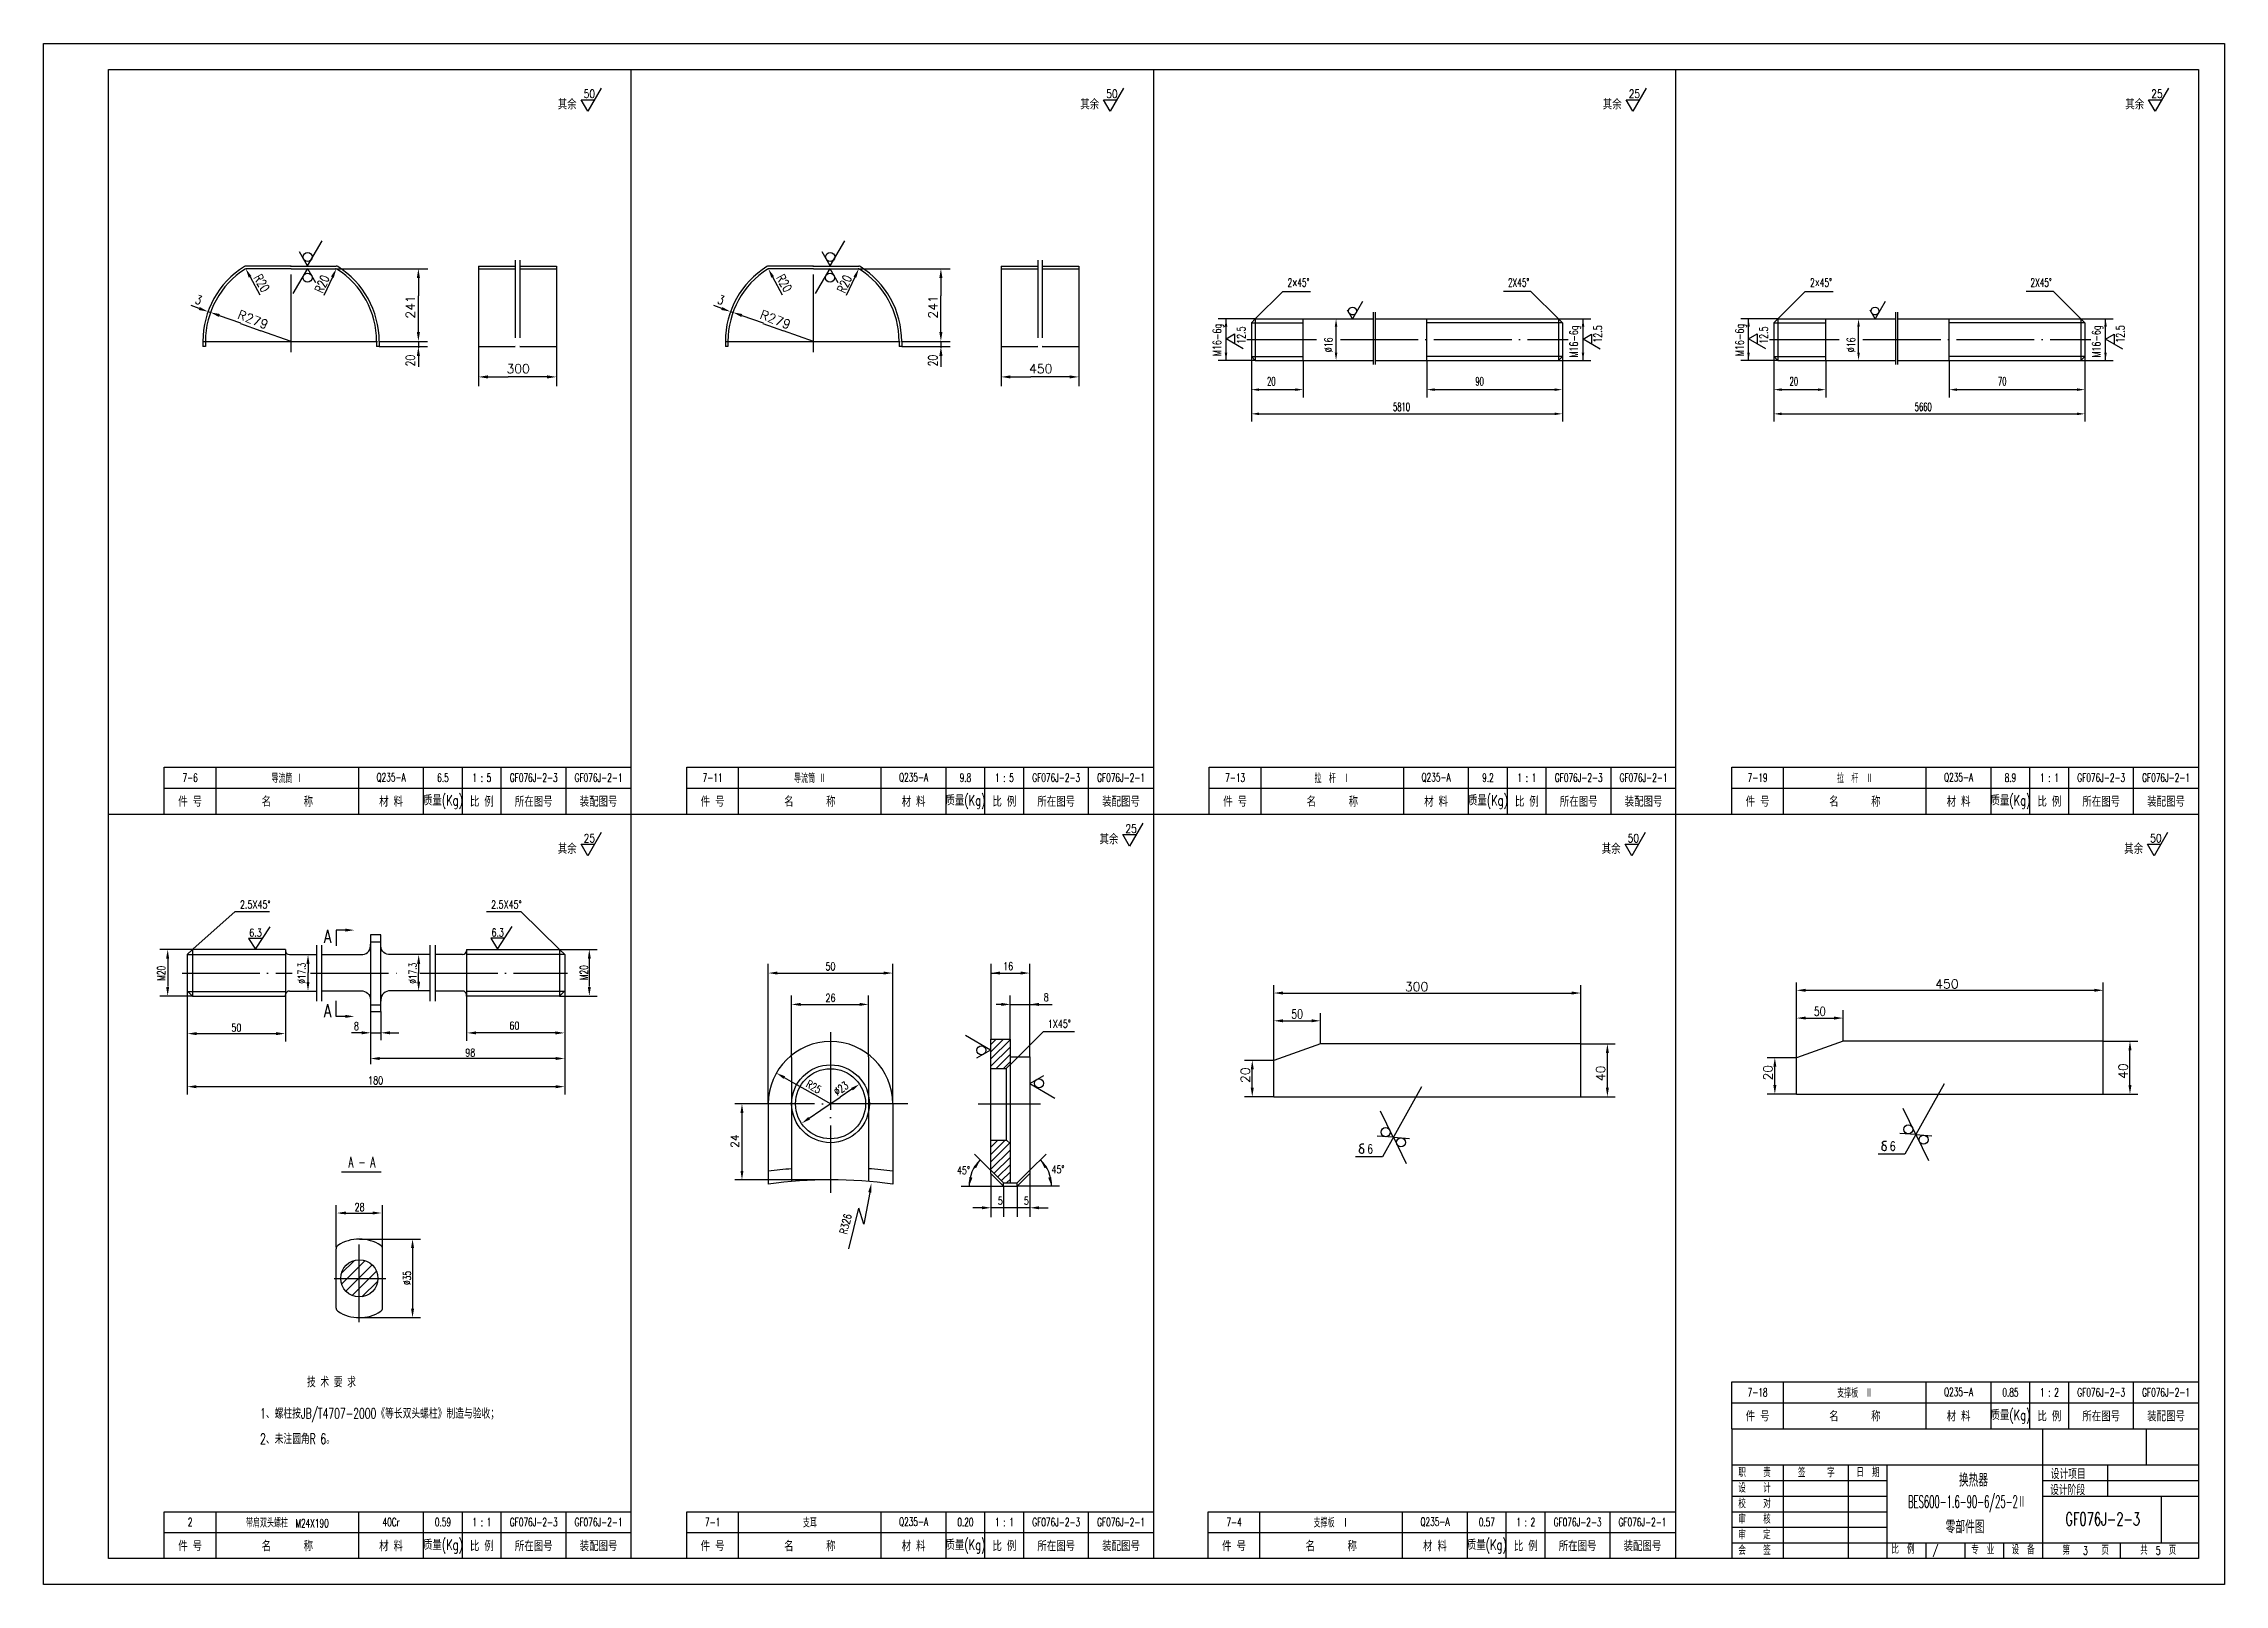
# Model space of a CAD drawing. Extents: x -1018 to 1609, y -45 to 1303.
# Drawn here: x 768 to 1609, y -36 to 558 of the extents above; entities that cross this region are included whole.
import ezdxf
from ezdxf.enums import TextEntityAlignment as Align

# ---------------------------------------------------------------- set-up
doc = ezdxf.new("R2010")
doc.units = 0
doc.header["$MEASUREMENT"] = 0
doc.linetypes.add('DASHDOT-M', pattern=[36, 30, -3, 0, -3])
doc.linetypes.add('DIVIDE-M', pattern=[39, 30, -3, 0, -3, 0, -3])
doc.layers.get('0').update_dxf_attribs({"linetype": 'CONTINUOUS'})
for name, color, linetype in [('CDR_DWG1', 4, 'CONTINUOUS'), ('CDR_DWG2', 2, 'CONTINUOUS'), ('CDR_DWG3', 1, 'DASHDOT-M'), ('CDR_DWG4', 3, 'DIVIDE-M')]:
    doc.layers.add(name, color=color, linetype=linetype)
doc.styles.add('HZ', font='romans', dxfattribs={"width": 0.7, "bigfont": 'hz'})

msp = doc.modelspace()

# ---------------------------------------------------------------- texts
at = {"style": 'HZ'}
for s, height, width, p in [('50', 3.2, 0.8, (976.23, 536.73)), ('50', 3.2, 0.8, (1177.73, 536.73)), ('25', 3.2, 0.8, (1379.23, 536.73)), ('25', 3.2, 0.8, (1580.73, 536.73)), ('其余', 4, 0.7, (966.22, 532.28)), ('其余', 4, 0.7, (1167.72, 532.28)), ('其余', 4, 0.7, (1369.22, 532.28)), ('其余', 4, 0.7, (1570.72, 532.28)), ('2×45%%d', 3.2, 0.65, (1247.68, 463.96)), ('2X45%%d', 3.2, 0.65, (1332.66, 463.96)), ('2×45%%d', 3.2, 0.65, (1449.18, 463.96)), ('2X45%%d', 3.2, 0.65, (1534.16, 463.96)), ('20', 3.2, 0.6, (1239.76, 425.87)), ('90', 3.2, 0.6, (1320.09, 425.87)), ('20', 3.2, 0.6, (1441.26, 425.87)), ('70', 3.2, 0.6, (1521.59, 425.87)), ('5810', 3.2, 0.6, (1288.32, 416.02)), ('5660', 3.2, 0.6, (1489.5, 416.02)), ('25', 3.2, 0.8, (976.23, 249.73)), ('其余', 4, 0.7, (1175.13, 248.98)), ('25', 3.2, 0.8, (1185.14, 253.43)), ('50', 3.2, 0.8, (1378.82, 249.73)), ('50', 3.2, 0.8, (1580.32, 249.73)), ('其余', 4, 0.7, (966.22, 245.28)), ('其余', 4, 0.7, (1368.8, 245.28)), ('其余', 4, 0.7, (1570.3, 245.28)), ('2.5X45%%D', 3, 0.75, (843.67, 224.27)), ('2.5X45%%D', 3, 0.75, (940.51, 224.27)), ('6', 3.5, 0.75, (1278.38, 129.81)), ('6', 3.5, 0.75, (1479.91, 130.87)), ('        技 术 要 求', 4, 0.65, (854, 39.67)), ('1、螺柱按JB/T4707-2000《等长双头螺柱》制造与验收；', 4, 0.65, (851.42, 27.59)), ('2、未注圆角R 6。', 4, 0.65, (851.42, 17.78)), ('职    责', 3.2, 0.7, (1421.49, 5.08)), ('签     字', 3.2, 0.7, (1444.5, 5.03)), ('日  期', 3.2, 0.7, (1467.05, 5.12)), ('设计项目', 4, 0.65, (1541.95, 4.26)), ('设    计', 3.2, 0.7, (1421.49, -0.92)), ('设计阶段', 4, 0.65, (1541.75, -1.89)), ('校    对', 3.2, 0.7, (1421.49, -6.92)), ('审    核', 3.2, 0.7, (1421.49, -12.92)), ('审    定', 3.2, 0.7, (1421.49, -18.92)), ('GF076J-2-3', 5, 0.65, (1547.6, -13.62)), ('会    签', 3.2, 0.7, (1421.49, -24.92)), ('比  例', 3.2, 0.7, (1480.52, -24.49)), ('/', 3.2, 0.7, (1496.48, -24.68)), ('专  业', 3.2, 0.7, (1511.3, -24.7)), ('设  备', 3.2, 0.7, (1526.87, -24.71)), ('第   3   页', 3.2, 0.7, (1546.47, -24.9)), ('共  5  页', 3.2, 0.7, (1576.47, -24.9))]:
    msp.add_text(s, height=height, dxfattribs=dict(at, width=width)).set_placement(p)
for s, height, rotation, width, p in [('R20', 3.5, 299.5559, 0.75, (848.83, 467.47)), ('R20', 3.5, 66.11938, 0.75, (875.5, 461.18)), ('R20', 3.5, 299.5559, 0.75, (1050.33, 467.47)), ('R20', 3.5, 66.11938, 0.75, (1077, 461.18)), ('3', 3.5, 340.17779, 0.75, (826.04, 457.64)), ('3', 3.5, 340.17779, 0.75, (1027.54, 457.64)), ('M16-6g', 3.2, 90, 0.7, (1222.08, 437.23)), ('12.5', 3.2, 90, 0.7, (1231.38, 441.91)), ('M16-6g', 3.2, 90, 0.7, (1359.65, 436.63)), ('12.5', 3.2, 90, 0.7, (1368.89, 442.36)), ('M16-6g', 3.2, 90, 0.7, (1423.58, 437.23)), ('12.5', 3.2, 90, 0.7, (1432.88, 441.91)), ('M16-6g', 3.2, 90, 0.7, (1561.15, 436.63)), ('12.5', 3.2, 90, 0.7, (1570.39, 442.36)), ('20', 3.5, 90, 0.75, (911.1, 433.23)), ('20', 3.5, 90, 0.75, (1112.6, 433.23)), ('%%C16', 3.2, 90, 0.7, (1265.05, 438.67)), ('%%C16', 3.2, 90, 0.7, (1466.55, 438.67))]:
    msp.add_text(s, height=height, rotation=rotation, dxfattribs=dict(at, width=width)).set_placement(p)
for s, height, rotation, p in [('R279', 3.5, 339, (848.05, 449.66)), ('241', 3.5, 90, (911.15, 456.16)), ('R279', 3.5, 339, (1049.55, 449.66)), ('241', 3.5, 90, (1112.65, 456.16)), (' 20', 3.5, 90, (1233.11, 158.77)), ('40 ', 3.5, 90, (1370.11, 161.87)), (' 20', 3.5, 90, (1434.64, 159.73)), ('40 ', 3.5, 90, (1571.64, 162.73)), ('24', 3, 90, (1035.99, 134.6))]:
    msp.add_text(s, height=height, rotation=rotation, dxfattribs=at).set_placement(p, align=Align.CENTER)
for s, p in [('300', (950.95, 430.57)), ('450', (1152.45, 430.57)), ('300 ', (1298.61, 192.37)), ('450 ', (1503.14, 193.43))]:
    msp.add_text(s, height=3.5, dxfattribs=at).set_placement(p, align=Align.CENTER)
for s, height, width, p in [('7-6', 3.2, 0.65, (824.44, 274.67)), ('导流筒 Ⅰ', 3.2, 0.65, (861.94, 274.67)), ('Q235-A', 3.2, 0.65, (901.94, 274.67)), ('6.5', 3.2, 0.65, (921.94, 274.67)), ('1 : 5', 3.2, 0.65, (936.94, 274.67)), ('GF076J-2-3', 3.2, 0.65, (956.94, 274.67)), ('GF076J-2-1', 3.2, 0.65, (981.94, 274.67)), ('7-11', 3.2, 0.65, (1025.94, 274.67)), ('导流筒 Ⅱ', 3.2, 0.65, (1063.44, 274.67)), ('Q235-A', 3.2, 0.65, (1103.44, 274.67)), ('9.8', 3.2, 0.65, (1123.44, 274.67)), ('1 : 5', 3.2, 0.65, (1138.44, 274.67)), ('GF076J-2-3', 3.2, 0.65, (1158.44, 274.67)), ('GF076J-2-1', 3.2, 0.65, (1183.44, 274.67)), ('7-13', 3.2, 0.65, (1227.44, 274.67)), ('拉  杆  Ⅰ', 3.2, 0.65, (1264.94, 274.67)), ('Q235-A', 3.2, 0.65, (1304.94, 274.67)), ('9.2', 3.2, 0.65, (1324.94, 274.67)), ('1 : 1', 3.2, 0.65, (1339.94, 274.67)), ('GF076J-2-3', 3.2, 0.65, (1359.94, 274.67)), ('GF076J-2-1', 3.2, 0.65, (1384.94, 274.67)), ('7-19', 3.2, 0.65, (1428.94, 274.67)), ('拉  杆  Ⅱ', 3.2, 0.65, (1466.44, 274.67)), ('Q235-A', 3.2, 0.65, (1506.44, 274.67)), ('8.9', 3.2, 0.65, (1526.44, 274.67)), ('1 : 1', 3.2, 0.65, (1541.44, 274.67)), ('GF076J-2-3', 3.2, 0.65, (1561.44, 274.67)), ('GF076J-2-1', 3.2, 0.65, (1586.44, 274.67)), ('件 号', 4, 0.7, (824.44, 265.67)), ('名      称', 4, 0.7, (861.94, 265.67)), ('材 料', 4, 0.7, (901.94, 265.67)), ('质量(Kg)', 4, 0.7, (921.94, 265.67)), ('比 例', 4, 0.7, (936.94, 265.67)), ('所在图号', 4, 0.7, (956.94, 265.67)), ('装配图号', 4, 0.7, (981.94, 265.67)), ('件 号', 4, 0.7, (1025.94, 265.67)), ('名      称', 4, 0.7, (1063.44, 265.67)), ('材 料', 4, 0.7, (1103.44, 265.67)), ('质量(Kg)', 4, 0.7, (1123.44, 265.67)), ('比 例', 4, 0.7, (1138.44, 265.67)), ('所在图号', 4, 0.7, (1158.44, 265.67)), ('装配图号', 4, 0.7, (1183.44, 265.67)), ('件 号', 4, 0.7, (1227.44, 265.67)), ('名      称', 4, 0.7, (1264.94, 265.67)), ('材 料', 4, 0.7, (1304.94, 265.67)), ('质量(Kg)', 4, 0.7, (1324.94, 265.67)), ('比 例', 4, 0.7, (1339.94, 265.67)), ('所在图号', 4, 0.7, (1359.94, 265.67)), ('装配图号', 4, 0.7, (1384.94, 265.67)), ('件 号', 4, 0.7, (1428.94, 265.67)), ('名      称', 4, 0.7, (1466.44, 265.67)), ('材 料', 4, 0.7, (1506.44, 265.67)), ('质量(Kg)', 4, 0.7, (1526.44, 265.67)), ('比 例', 4, 0.7, (1541.44, 265.67)), ('所在图号', 4, 0.7, (1561.44, 265.67)), ('装配图号', 4, 0.7, (1586.44, 265.67)), ('7-18', 3.2, 0.65, (1428.94, 37.7)), ('支撑板  Ⅱ', 3.2, 0.65, (1466.44, 37.7)), ('Q235-A', 3.2, 0.65, (1506.44, 37.7)), ('0.85', 3.2, 0.65, (1526.44, 37.7)), ('1 : 2', 3.2, 0.65, (1541.44, 37.7)), ('GF076J-2-3', 3.2, 0.65, (1561.44, 37.7)), ('GF076J-2-1', 3.2, 0.65, (1586.44, 37.7)), ('件 号', 4, 0.7, (1428.94, 28.7)), ('名      称', 4, 0.7, (1466.44, 28.7)), ('材 料', 4, 0.7, (1506.44, 28.7)), ('质量(Kg)', 4, 0.7, (1526.44, 28.7)), ('比 例', 4, 0.7, (1541.44, 28.7)), ('所在图号', 4, 0.7, (1561.44, 28.7)), ('装配图号', 4, 0.7, (1586.44, 28.7)), ('换热器', 5, 0.65, (1512.17, 4.13)), ('BES600-1.6-90-6/25-2Ⅱ', 4.75, 0.5, (1509.66, -4.81)), ('2', 3.2, 0.65, (824.44, -12.33)), ('带肩双头螺柱  M24X190', 3.2, 0.65, (861.94, -12.33)), ('40Cr', 3.2, 0.65, (901.94, -12.33)), ('0.59', 3.2, 0.65, (921.94, -12.33)), ('1 : 1', 3.2, 0.65, (936.94, -12.33)), ('GF076J-2-3', 3.2, 0.65, (956.94, -12.33)), ('GF076J-2-1', 3.2, 0.65, (981.94, -12.33)), ('7-1', 3.2, 0.65, (1025.94, -12.33)), ('支耳', 3.2, 0.65, (1063.44, -12.33)), ('Q235-A', 3.2, 0.65, (1103.44, -12.33)), ('0.20', 3.2, 0.65, (1123.44, -12.33)), ('1 : 1', 3.2, 0.65, (1138.44, -12.33)), ('GF076J-2-3', 3.2, 0.65, (1158.44, -12.33)), ('GF076J-2-1', 3.2, 0.65, (1183.44, -12.33)), ('7-4', 3.2, 0.65, (1227.02, -12.33)), ('支撑板  Ⅰ', 3.2, 0.65, (1264.52, -12.33)), ('Q235-A', 3.2, 0.65, (1304.52, -12.33)), ('0.57', 3.2, 0.65, (1324.52, -12.33)), ('1 : 2', 3.2, 0.65, (1339.52, -12.33)), ('GF076J-2-3', 3.2, 0.65, (1359.52, -12.33)), ('GF076J-2-1', 3.2, 0.65, (1384.52, -12.33)), ('零部件图', 5, 0.65, (1508.94, -13.92)), ('件 号', 4, 0.7, (824.44, -21.33)), ('名      称', 4, 0.7, (861.94, -21.33)), ('材 料', 4, 0.7, (901.94, -21.33)), ('质量(Kg)', 4, 0.7, (921.94, -21.33)), ('比 例', 4, 0.7, (936.94, -21.33)), ('所在图号', 4, 0.7, (956.94, -21.33)), ('装配图号', 4, 0.7, (981.94, -21.33)), ('件 号', 4, 0.7, (1025.94, -21.33)), ('名      称', 4, 0.7, (1063.44, -21.33)), ('材 料', 4, 0.7, (1103.44, -21.33)), ('质量(Kg)', 4, 0.7, (1123.44, -21.33)), ('比 例', 4, 0.7, (1138.44, -21.33)), ('所在图号', 4, 0.7, (1158.44, -21.33)), ('装配图号', 4, 0.7, (1183.44, -21.33)), ('件 号', 4, 0.7, (1227.02, -21.33)), ('名      称', 4, 0.7, (1264.52, -21.33)), ('材 料', 4, 0.7, (1304.52, -21.33)), ('质量(Kg)', 4, 0.7, (1324.52, -21.33)), ('比 例', 4, 0.7, (1339.52, -21.33)), ('所在图号', 4, 0.7, (1359.52, -21.33)), ('装配图号', 4, 0.7, (1384.52, -21.33))]:
    msp.add_text(s, height=height, dxfattribs=dict(at, width=width)).set_placement(p, align=Align.MIDDLE)
at = {"style": 'HZ', "width": 0.75}
for s, height, p in [('6.3', 3, (849.68, 213.41)), ('6.3', 3, (943.06, 213.47)), ('50', 3, (1071.39, 200.4)), ('16', 3, (1139.89, 200.5)), ('26', 3, (1071.39, 188.3)), ('8', 3, (1154.59, 188.5)), ('50', 3.5, (1251.35, 181.78)), ('50', 3.5, (1452.88, 182.83)), ('50', 3, (842.29, 176.78)), ('8', 3, (888.59, 177.38)), ('60', 3, (949.49, 177.58)), ('1X45%%D', 3, (1159.64, 178.29)), ('98', 3, (932.49, 167.2)), ('180', 3, (895.99, 156.45)), ('45%%d', 3, (1122.66, 121.8)), ('45%%d', 3, (1159.12, 122.16)), ('28', 3, (889.79, 107.61)), ('5', 3, (1136.89, 110.1)), ('5', 3, (1146.98, 110.1))]:
    msp.add_text(s, height=height, dxfattribs=at).set_placement(p, align=Align.CENTER)
at = {"style": 'HZ'}
for s, rotation, width, p in [('M20', 90, 0.7, (814.79, 199.28)), ('%%C17.3', 90, 0.7, (868.99, 199.28)), ('%%C17.3', 90, 0.7, (911.79, 199.28)), ('M20', 90, 0.7, (977.79, 199.48)), ('R25', 330.05555, 0.75, (1064.17, 154.19)), ('%%C23', 33.88739, 0.75, (1076.3, 153.61)), ('R326', 76.08547, 0.75, (1078.65, 102.27)), ('%%C35', 90, 0.7, (909.56, 81.78))]:
    msp.add_text(s, height=3, rotation=rotation, dxfattribs=dict(at, width=width)).set_placement(p, align=Align.CENTER)
at = {"layer": 'CDR_DWG2', "style": 'HZ'}
for s, height, width, p in [('A', 5, 0.75, (877.42, 211.03)), ('A', 5, 0.75, (877.42, 182.4)), ('A - A', 4, 0.65, (890.71, 124.44))]:
    msp.add_text(s, height=height, dxfattribs=dict(at, width=width)).set_placement(p, align=Align.CENTER)

# ---------------------------------------------------------------- blocks, each defined once
blk = doc.blocks.new('*X76')
at = {"color": 0}
for p, q in [((240.7, 219.49), (245.74, 224.53)), ((240.81, 215.35), (249.88, 224.42)), ((242.39, 212.69), (252.54, 222.84)), ((244.9, 210.95), (254.27, 220.33)), ((248.67, 210.49), (254.74, 216.56))]:
    blk.add_line(p, q, dxfattribs=at)
blk = doc.blocks.new('*X77')
at = {"color": 0}
for p, q in [((152.09, 157.75), (157.61, 163.26)), ((152.09, 160.58), (154.78, 163.26)), ((152.09, 154.92), (159.28, 162.11)), ((152.09, 152.09), (159.56, 159.56)), ((153.24, 150.41), (159.56, 156.73)), ((154.65, 148.99), (159.56, 153.9)), ((156.07, 147.58), (159.56, 151.07)), ((158.05, 146.74), (159.56, 148.25))]:
    blk.add_line(p, q, dxfattribs=at)
blk = doc.blocks.new('*X78')
at = {"color": 0}
for p, q in [((152.09, 197.34), (156.93, 202.19)), ((152.09, 200.17), (154.1, 202.19)), ((152.09, 194.52), (159.51, 201.94)), ((152.09, 191.69), (159.51, 199.11)), ((154.11, 190.88), (159.51, 196.28)), ((156.94, 190.88), (159.51, 193.46))]:
    blk.add_line(p, q, dxfattribs=at)

# ---------------------------------------------------------------- linework, layer by layer
for p, q in [((767.94, -36.33), (767.94, 557.67)), ((767.94, 557.67), (1608.94, 557.67)), ((1608.94, 557.67), (1608.94, -36.33)), ((994.44, 547.67), (994.44, -26.33)), ((1195.94, 547.67), (1195.94, -26.33)), ((1397.44, -26.33), (1397.44, 547.67)), ((869.75, 471.96), (875.37, 481.6)), ((1071.25, 471.96), (1076.87, 481.6)), ((869.75, 471.96), (866.68, 477.35)), ((1071.25, 471.96), (1068.18, 477.35)), ((847.59, 467.71), (851.27, 460.84)), ((869.67, 470.93), (864.04, 461.28)), ((869.67, 470.93), (872.74, 465.54)), ((879.3, 467.62), (875.99, 460.52)), ((880.64, 470.89), (916.07, 470.89)), ((912.47, 467.29), (912.47, 460.49)), ((1049.09, 467.71), (1052.77, 460.84)), ((1071.17, 470.93), (1065.54, 461.28)), ((1071.17, 470.93), (1074.24, 465.54)), ((1080.8, 467.62), (1077.49, 460.52)), ((1082.14, 470.89), (1117.57, 470.89)), ((1113.97, 467.29), (1113.97, 460.49)), ((827.95, 455.56), (824.84, 456.67)), ((831.34, 454.35), (832.29, 454.07)), ((912.47, 453.29), (912.47, 460.49)), ((1029.45, 455.56), (1026.34, 456.67)), ((1032.84, 454.35), (1033.79, 454.07)), ((1113.97, 453.29), (1113.97, 460.49)), ((1235.2, 451.56), (1245.8, 462.17)), ((1245.8, 462.17), (1256.53, 462.17)), ((1341.52, 462.17), (1330.94, 462.17)), ((1352.13, 451.56), (1341.52, 462.17)), ((1436.7, 451.56), (1447.3, 462.17)), ((1447.3, 462.17), (1458.03, 462.17)), ((1543.02, 462.17), (1532.44, 462.17)), ((1553.63, 451.56), (1543.02, 462.17)), ((835.69, 452.87), (843.9, 449.99)), ((843.82, 449.72), (851.74, 446.95)), ((863.35, 442.89), (851.74, 446.95)), ((912.47, 446.49), (912.47, 453.29)), ((1037.19, 452.87), (1045.4, 449.99)), ((1045.32, 449.72), (1053.24, 446.95)), ((1064.85, 442.89), (1053.24, 446.95)), ((1113.97, 446.49), (1113.97, 453.29)), ((1235.13, 451.56), (1220.92, 451.56)), ((1223.92, 435.56), (1223.92, 451.56)), ((1266.36, 438.56), (1266.36, 448.56)), ((1352.13, 451.56), (1364.6, 451.56)), ((1361.6, 435.56), (1361.6, 451.56)), ((1436.63, 451.56), (1422.42, 451.56)), ((1425.42, 435.56), (1425.42, 451.56)), ((1467.86, 438.56), (1467.86, 448.56)), ((1553.63, 451.56), (1566.1, 451.56)), ((1563.1, 435.56), (1563.1, 451.56)), ((861.55, 442.89), (865.15, 442.89)), ((861.55, 442.89), (865.15, 442.89)), ((861.55, 442.89), (865.15, 442.89)), ((861.55, 442.89), (865.15, 442.89)), ((861.55, 442.89), (865.15, 442.89)), ((861.55, 442.89), (865.15, 442.89)), ((861.55, 442.89), (865.15, 442.89)), ((863.35, 441.09), (863.35, 444.69)), ((863.35, 441.09), (863.35, 444.69)), ((863.35, 441.09), (863.35, 444.69)), ((863.35, 441.09), (863.35, 444.69)), ((863.35, 441.09), (863.35, 444.69)), ((863.35, 441.09), (863.35, 444.69)), ((863.35, 441.09), (863.35, 444.69)), ((897.35, 442.89), (916, 442.89)), ((897.35, 440.89), (916, 440.89)), ((912.47, 442.89), (912.47, 440.43)), ((935.7, 440.88), (935.7, 425.58)), ((965.7, 440.88), (965.7, 425.58)), ((1063.05, 442.89), (1066.65, 442.89)), ((1063.05, 442.89), (1066.65, 442.89)), ((1063.05, 442.89), (1066.65, 442.89)), ((1063.05, 442.89), (1066.65, 442.89)), ((1063.05, 442.89), (1066.65, 442.89)), ((1063.05, 442.89), (1066.65, 442.89)), ((1063.05, 442.89), (1066.65, 442.89)), ((1064.85, 441.09), (1064.85, 444.69)), ((1064.85, 441.09), (1064.85, 444.69)), ((1064.85, 441.09), (1064.85, 444.69)), ((1064.85, 441.09), (1064.85, 444.69)), ((1064.85, 441.09), (1064.85, 444.69)), ((1064.85, 441.09), (1064.85, 444.69)), ((1064.85, 441.09), (1064.85, 444.69)), ((1098.85, 442.89), (1117.5, 442.89)), ((1098.85, 440.89), (1117.5, 440.89)), ((1113.97, 442.89), (1113.97, 440.43)), ((1137.2, 440.88), (1137.2, 425.58)), ((1167.2, 440.88), (1167.2, 425.58)), ((912.47, 437.29), (912.47, 433.09)), ((939.3, 429.18), (947.1, 429.18)), ((954.3, 429.18), (947.1, 429.18)), ((962.1, 429.18), (954.3, 429.18)), ((1113.97, 437.29), (1113.97, 433.09)), ((1140.8, 429.18), (1148.6, 429.18)), ((1155.8, 429.18), (1148.6, 429.18)), ((1163.6, 429.18), (1155.8, 429.18)), ((1235.13, 435.56), (1220.92, 435.56)), ((1233.7, 437.06), (1233.7, 421.27)), ((1253.7, 435.56), (1253.7, 421.27)), ((1301.36, 435.56), (1301.36, 421.27)), ((1352.13, 435.56), (1364.6, 435.56)), ((1353.63, 437.06), (1353.63, 421.27)), ((1436.63, 435.56), (1422.42, 435.56)), ((1435.2, 437.06), (1435.2, 421.27)), ((1455.2, 435.56), (1455.2, 421.27)), ((1502.86, 435.56), (1502.86, 421.27)), ((1553.63, 435.56), (1566.1, 435.56)), ((1555.13, 437.06), (1555.13, 421.27)), ((1233.7, 421.27), (1233.7, 411.94)), ((1236.7, 424.27), (1250.7, 424.27)), ((1304.36, 424.27), (1350.63, 424.27)), ((1353.63, 421.27), (1353.63, 411.94)), ((1435.2, 421.27), (1435.2, 411.94)), ((1438.2, 424.27), (1452.2, 424.27)), ((1505.86, 424.27), (1552.13, 424.27)), ((1555.13, 421.27), (1555.13, 411.94)), ((1236.7, 414.94), (1350.63, 414.94)), ((1438.2, 414.94), (1552.13, 414.94)), ((814.44, 270.67), (994.44, 270.67)), ((1015.94, 270.67), (1195.94, 270.67)), ((1217.44, 270.67), (1397.44, 270.67)), ((1418.94, 270.67), (1598.94, 270.67)), ((792.94, 260.67), (1598.94, 260.67)), ((825.5, 208.6), (841.79, 223.08)), ((841.81, 223.07), (855.01, 223.07)), ((938.75, 223.07), (951.94, 223.07)), ((966.91, 208.46), (951.94, 223.07)), ((852.35, 212.68), (846.98, 212.68)), ((846.98, 212.68), (849.61, 208.52)), ((849.61, 208.52), (855.31, 217.22)), ((940.36, 212.74), (942.99, 208.57)), ((945.72, 212.74), (940.36, 212.74)), ((942.99, 208.57), (948.69, 217.27)), ((825.27, 208.46), (812.78, 208.46)), ((815.78, 205.17), (815.78, 194.12)), ((869.9, 203.01), (869.9, 199.51)), ((912.57, 203.01), (912.57, 199.51)), ((966.9, 208.46), (981.39, 208.46)), ((978.39, 205.22), (978.39, 194.22)), ((1047.4, 149.02), (1047.4, 202.85)), ((1095.4, 149.02), (1095.4, 202.85)), ((1133.33, 173.95), (1133.33, 202.85)), ((1148.28, 167.02), (1148.28, 202.85)), ((869.9, 196.01), (869.9, 199.51)), ((912.57, 196.01), (912.57, 199.51)), ((1050.9, 199.35), (1091.9, 199.35)), ((1133.67, 199.35), (1145.7, 199.35)), ((1242.4, 184.01), (1242.4, 194.65)), ((1360.72, 172.12), (1360.72, 194.65)), ((1443.93, 185.06), (1443.93, 195.71)), ((1562.24, 173.18), (1562.24, 195.71)), ((825.27, 190.46), (812.78, 190.46)), ((823.33, 192.46), (823.33, 152.51)), ((861.22, 190.4), (861.22, 172.99)), ((931.01, 190.51), (931.01, 173.27)), ((966.9, 190.46), (981.39, 190.46)), ((968.91, 192.46), (968.91, 152.51)), ((1056.4, 166.82), (1056.4, 190.76)), ((1059.9, 187.26), (1082.59, 187.26)), ((1086.09, 167.03), (1086.09, 190.76)), ((1137.28, 187.26), (1135.3, 187.26)), ((1140.69, 173.95), (1140.69, 190.76)), ((1140.84, 187.26), (1151.18, 187.26)), ((1148.28, 167.02), (1148.28, 190.76)), ((1151.78, 187.26), (1156.91, 187.26)), ((1245.9, 191.65), (1358.06, 191.65)), ((1447.43, 192.71), (1559.58, 192.71)), ((893.99, 184.54), (893.99, 164.28)), ((897.99, 184.54), (897.99, 173.49)), ((1140.8, 164.07), (1153.53, 176.79)), ((1153.53, 176.79), (1165.53, 176.79)), ((1242.4, 165.65), (1242.4, 183.94)), ((1245.9, 180.94), (1257.77, 180.94)), ((1260.41, 172.12), (1260.41, 183.94)), ((1443.93, 166.71), (1443.93, 185)), ((1447.43, 182), (1459.3, 182)), ((1461.94, 173.18), (1461.94, 185)), ((827.08, 175.99), (858.11, 175.99)), ((890.62, 176.32), (886.66, 176.32)), ((894.02, 176.32), (898.06, 176.32)), ((901.49, 176.32), (904.99, 176.32)), ((965.78, 176.27), (933.61, 176.27)), ((1133.1, 169.6), (1123.45, 175.23)), ((1133.1, 169.6), (1127.71, 166.53)), ((1360.78, 172.06), (1374, 172.06)), ((1371, 155.14), (1371, 169.39)), ((1562.31, 173.12), (1575.53, 173.12)), ((1572.53, 156.2), (1572.53, 170.45)), ((965.62, 166.4), (897.3, 166.4)), ((1056.4, 166.76), (1056.4, 148.96)), ((1086.09, 166.97), (1086.09, 148.99)), ((1148.3, 156.8), (1153.68, 159.87)), ((1242.34, 165.65), (1231.05, 165.65)), ((1234.05, 154.87), (1234.05, 162.63)), ((1443.87, 166.71), (1432.58, 166.71)), ((1435.58, 155.93), (1435.58, 163.69)), ((965.41, 155.55), (826.3, 155.55)), ((1053.57, 159.08), (1057.17, 157.04)), ((1057.17, 157.04), (1064.76, 152.73)), ((1071.4, 148.96), (1064.76, 152.73)), ((1067.69, 146.45), (1075.11, 151.47)), ((1079.68, 154.57), (1075.11, 151.47)), ((1148.3, 156.8), (1157.94, 151.18)), ((1242.34, 151.64), (1231.05, 151.64)), ((1299.31, 155.54), (1284.23, 128.5)), ((1360.78, 151.64), (1374, 151.64)), ((1443.87, 152.7), (1432.58, 152.7)), ((1500.84, 156.59), (1485.76, 129.56)), ((1562.31, 152.7), (1575.53, 152.7)), ((1040.89, 148.96), (1034.46, 148.96)), ((1037.25, 145.46), (1037.25, 123.1)), ((1047.4, 148.96), (1047.4, 148.96)), ((1063.12, 143.36), (1067.69, 146.45)), ((1071.31, 148.96), (1071.49, 148.96)), ((1071.31, 148.96), (1071.49, 148.96)), ((1071.31, 148.96), (1071.49, 148.96)), ((1071.4, 148.87), (1071.4, 149.05)), ((1071.4, 148.87), (1071.4, 149.05)), ((1071.4, 148.87), (1071.4, 149.05)), ((1288.42, 136.05), (1283.53, 146.08)), ((1489.95, 137.1), (1485.06, 147.13)), ((1288.42, 136.05), (1282.24, 136.48)), ((1288.45, 136.02), (1293.35, 125.99)), ((1288.45, 136.02), (1294.63, 135.58)), ((1489.95, 137.1), (1483.77, 137.54)), ((1489.98, 137.07), (1494.88, 127.04)), ((1489.98, 137.07), (1496.16, 136.64)), ((1126.96, 129.57), (1133.16, 123.36)), ((1154.53, 129.57), (1148.32, 123.36)), ((1284.23, 128.5), (1273.89, 128.5)), ((1275.36, 131.34), (1275.27, 131.1)), ((1275.27, 131.1), (1275.32, 130.57)), ((1275.32, 130.57), (1275.35, 130.4)), ((1275.35, 130.4), (1275.52, 130.18)), ((1275.49, 131.56), (1275.36, 131.34)), ((1275.72, 131.75), (1275.49, 131.56)), ((1275.52, 130.18), (1275.78, 130.01)), ((1275.59, 132.69), (1275.6, 133.05)), ((1275.72, 132.36), (1275.59, 132.69)), ((1275.6, 133.05), (1275.73, 133.24)), ((1275.95, 132.14), (1275.72, 132.36)), ((1275.86, 131.9), (1275.72, 131.75)), ((1275.73, 133.24), (1276.02, 133.42)), ((1275.78, 130.01), (1276.15, 129.89)), ((1276.21, 131.99), (1275.86, 131.9)), ((1276.26, 131.97), (1275.95, 132.14)), ((1276.02, 133.42), (1276.26, 133.46)), ((1276.15, 129.89), (1276.52, 129.92)), ((1276.26, 133.46), (1277.1, 133.46)), ((1276.48, 131.87), (1276.26, 131.97)), ((1276.67, 131.75), (1276.48, 131.87)), ((1276.52, 129.92), (1276.82, 130.04)), ((1276.87, 131.58), (1276.67, 131.75)), ((1276.82, 130.04), (1277.04, 130.31)), ((1277.04, 131.34), (1276.87, 131.58)), ((1277.07, 131.01), (1277.04, 131.34)), ((1277.04, 130.31), (1277.07, 131.01)), ((1485.76, 129.56), (1475.42, 129.56)), ((1476.89, 132.4), (1476.8, 132.16)), ((1476.8, 132.16), (1476.85, 131.63)), ((1476.85, 131.63), (1476.87, 131.46)), ((1476.87, 131.46), (1477.05, 131.23)), ((1477.02, 132.62), (1476.89, 132.4)), ((1477.25, 132.81), (1477.02, 132.62)), ((1477.05, 131.23), (1477.31, 131.06)), ((1477.12, 133.75), (1477.13, 134.11)), ((1477.25, 133.42), (1477.12, 133.75)), ((1477.13, 134.11), (1477.26, 134.29)), ((1477.48, 133.2), (1477.25, 133.42)), ((1477.39, 132.96), (1477.25, 132.81)), ((1477.26, 134.29), (1477.55, 134.48)), ((1477.31, 131.06), (1477.68, 130.94)), ((1477.74, 133.05), (1477.39, 132.96)), ((1477.79, 133.03), (1477.48, 133.2)), ((1477.55, 134.48), (1477.79, 134.52)), ((1477.68, 130.94), (1478.05, 130.98)), ((1477.79, 134.52), (1478.63, 134.52)), ((1478.01, 132.93), (1477.79, 133.03)), ((1478.2, 132.81), (1478.01, 132.93)), ((1478.05, 130.98), (1478.35, 131.1)), ((1478.4, 132.64), (1478.2, 132.81)), ((1478.35, 131.1), (1478.57, 131.37)), ((1478.57, 132.4), (1478.4, 132.64)), ((1478.6, 132.07), (1478.57, 132.4)), ((1478.57, 131.37), (1478.6, 132.07)), ((1071.34, 119.6), (1034.46, 119.6)), ((1133.28, 122.02), (1133.28, 105.3)), ((1148.28, 122.02), (1148.28, 105.36)), ((880.75, 93.67), (880.75, 109.84)), ((898.62, 93.8), (898.62, 109.84)), ((1086.5, 114.8), (1084.26, 102.49)), ((1121.82, 117.14), (1138.03, 117.14)), ((1138.1, 117.17), (1138.1, 105.43)), ((1143.4, 117.17), (1143.4, 105.36)), ((1159.67, 117.14), (1143.46, 117.14)), ((882.52, 106.84), (895.12, 106.84)), ((1078.45, 93.01), (1082.28, 108.75)), ((1084.26, 102.49), (1082.28, 108.75)), ((1130.92, 108.86), (1126.24, 108.86)), ((1143.4, 108.86), (1133.28, 108.86)), ((1148.29, 108.86), (1143.42, 108.86)), ((1151.79, 108.86), (1155.29, 108.86)), ((889.75, 96.79), (913.22, 96.79)), ((910.22, 93.29), (910.22, 70.01)), ((889.75, 66.51), (913.22, 66.51)), ((1418.94, 33.7), (1598.94, 33.7)), ((1418.94, 23.7), (1598.94, 23.7)), ((1538.93, -26.3), (1538.93, 23.7)), ((1578.93, 9.7), (1578.93, 23.7)), ((1418.93, 9.7), (1598.93, 9.7)), ((1438.93, -26.3), (1438.93, 9.7)), ((1463.93, -26.3), (1463.93, 9.7)), ((1478.93, -26.3), (1478.93, 9.7)), ((1563.93, -2.3), (1563.93, 9.7)), ((1563.93, -2.3), (1563.93, 9.7)), ((1418.93, 3.7), (1478.93, 3.7)), ((1538.93, 3.7), (1598.93, 3.7)), ((1418.93, -2.3), (1478.93, -2.3)), ((1418.93, -8.3), (1478.93, -8.3)), ((1538.93, -2.3), (1598.93, -2.3)), ((1584.56, -2.3), (1584.56, -20.3)), ((814.44, -16.33), (994.44, -16.33)), ((1015.94, -16.33), (1195.94, -16.33)), ((1217.02, -16.33), (1397.02, -16.33)), ((1418.93, -14.3), (1478.93, -14.3)), ((1418.93, -20.3), (1598.93, -20.3)), ((1493.93, -26.3), (1493.93, -20.3)), ((1508.93, -26.3), (1508.93, -20.3)), ((1523.93, -26.3), (1523.93, -20.3)), ((1568.93, -26.3), (1568.93, -20.3)), ((1608.94, -36.33), (767.94, -36.33))]:
    msp.add_line(p, q)
for points in [[(982.94, 540.49), (977.79, 531.57), (975.22, 536.03), (980.37, 536.03)], [(1184.44, 540.49), (1179.29, 531.57), (1176.72, 536.03), (1181.87, 536.03)], [(1385.94, 540.49), (1380.79, 531.57), (1378.22, 536.03), (1383.37, 536.03)], [(1587.44, 540.49), (1582.29, 531.57), (1579.72, 536.03), (1584.87, 536.03)], [(1276.56, 458.23), (1272.71, 451.56), (1270.78, 454.9)], [(1478.06, 458.23), (1474.21, 451.56), (1472.28, 454.9)], [(1230.59, 440.04), (1223.92, 443.89), (1227.25, 445.82), (1227.25, 441.97)], [(1432.09, 440.04), (1425.42, 443.89), (1428.75, 445.82), (1428.75, 441.97)], [(1368.27, 439.85), (1361.6, 443.7), (1364.93, 445.63), (1364.93, 441.78)], [(1569.77, 439.85), (1563.1, 443.7), (1566.43, 445.63), (1566.43, 441.78)], [(982.94, 253.49), (977.79, 244.57), (975.22, 249.03), (980.37, 249.03)], [(1191.85, 257.19), (1186.7, 248.27), (1184.12, 252.73), (1189.28, 252.73)], [(1385.53, 253.49), (1380.38, 244.57), (1377.8, 249.03), (1382.95, 249.03)], [(1587.03, 253.49), (1581.88, 244.57), (1579.3, 249.03), (1584.45, 249.03)]]:
    msp.add_lwpolyline(points)
for points in [[(1137.96, 108.84, 0.25, 0.25, 1), (1138.21, 108.84, 0.25, 0.25, 1)], [(1143.29, 108.91, 0.25, 0.25, 1), (1143.54, 108.91, 0.25, 0.25, 1)]]:
    msp.add_lwpolyline(points, format="xyseb", close=True)
for centre, radius in [((869.78, 475.44), 1.75), ((1071.28, 475.44), 1.75), ((869.71, 467.44), 1.75), ((1071.21, 467.44), 1.75), ((1272.71, 454.56), 1.5), ((1474.21, 454.56), 1.5), ((1129.61, 169.56), 1.75), ((1151.78, 156.84), 1.75), ((1285.5, 138.02), 1.75), ((1291.39, 134.05), 1.75), ((1487.03, 139.07), 1.75), ((1492.92, 135.1), 1.75)]:
    msp.add_circle(centre, radius)
for centre, start, end in [((1138.91, 117.17), 133.71729, 180.13722), ((1142.58, 117.17), 359.86278, 46.28271)]:
    msp.add_arc(centre, 14.09, start, end)
for points in [[(847.06, 467.43), (848.11, 468), (845.89, 470.89)], [(879.84, 467.37), (878.75, 467.87), (880.81, 470.89)], [(913.07, 467.29), (911.87, 467.29), (912.47, 470.89)], [(1048.56, 467.43), (1049.61, 468), (1047.39, 470.89)], [(1081.34, 467.37), (1080.25, 467.87), (1082.31, 470.89)], [(1114.57, 467.29), (1113.37, 467.29), (1113.97, 470.89)], [(828.15, 456.12), (827.75, 454.99), (831.34, 454.35)], [(1029.65, 456.12), (1029.25, 454.99), (1032.84, 454.35)], [(835.49, 452.3), (835.88, 453.44), (832.29, 454.06)], [(913.07, 446.49), (911.87, 446.49), (912.47, 442.89)], [(1036.99, 452.3), (1037.38, 453.44), (1033.79, 454.06)], [(1114.57, 446.49), (1113.37, 446.49), (1113.97, 442.89)], [(1223.42, 448.56), (1224.42, 448.56), (1223.92, 451.56)], [(1265.86, 448.56), (1266.86, 448.56), (1266.36, 451.56)], [(1361.1, 448.56), (1362.1, 448.56), (1361.6, 451.56)], [(1424.92, 448.56), (1425.92, 448.56), (1425.42, 451.56)], [(1467.36, 448.56), (1468.36, 448.56), (1467.86, 451.56)], [(1562.6, 448.56), (1563.6, 448.56), (1563.1, 451.56)], [(913.07, 437.29), (911.87, 437.29), (912.47, 440.89)], [(1114.57, 437.29), (1113.37, 437.29), (1113.97, 440.89)], [(1223.42, 438.56), (1224.42, 438.56), (1223.92, 435.56)], [(1265.86, 438.56), (1266.86, 438.56), (1266.36, 435.56)], [(1361.1, 438.56), (1362.1, 438.56), (1361.6, 435.56)], [(1424.92, 438.56), (1425.92, 438.56), (1425.42, 435.56)], [(1467.36, 438.56), (1468.36, 438.56), (1467.86, 435.56)], [(1562.6, 438.56), (1563.6, 438.56), (1563.1, 435.56)], [(939.3, 428.58), (939.3, 429.78), (935.7, 429.18)], [(962.1, 428.58), (962.1, 429.78), (965.7, 429.18)], [(1140.8, 428.58), (1140.8, 429.78), (1137.2, 429.18)], [(1163.6, 428.58), (1163.6, 429.78), (1167.2, 429.18)], [(1236.7, 424.77), (1236.7, 423.77), (1233.7, 424.27)], [(1250.7, 424.77), (1250.7, 423.77), (1253.7, 424.27)], [(1304.36, 424.77), (1304.36, 423.77), (1301.36, 424.27)], [(1350.63, 424.77), (1350.63, 423.77), (1353.63, 424.27)], [(1438.2, 424.77), (1438.2, 423.77), (1435.2, 424.27)], [(1452.2, 424.77), (1452.2, 423.77), (1455.2, 424.27)], [(1505.86, 424.77), (1505.86, 423.77), (1502.86, 424.27)], [(1552.13, 424.77), (1552.13, 423.77), (1555.13, 424.27)], [(1236.7, 415.44), (1236.7, 414.44), (1233.7, 414.94)], [(1350.63, 415.44), (1350.63, 414.44), (1353.63, 414.94)], [(1438.2, 415.44), (1438.2, 414.44), (1435.2, 414.94)], [(1552.13, 415.44), (1552.13, 414.44), (1555.13, 414.94)], [(816.36, 204.93), (815.19, 204.93), (815.78, 208.43)], [(870.48, 202.88), (869.31, 202.88), (869.9, 206.38)], [(913.16, 202.9), (911.99, 202.9), (912.57, 206.4)], [(978.97, 204.94), (977.81, 204.94), (978.39, 208.44)], [(816.36, 193.99), (815.19, 193.99), (815.78, 190.49)], [(870.48, 195.96), (869.31, 195.96), (869.9, 192.46)], [(913.16, 196.01), (911.99, 196.01), (912.57, 192.51)], [(978.97, 193.98), (977.81, 193.98), (978.39, 190.48)], [(1050.9, 198.77), (1050.9, 199.94), (1047.4, 199.35)], [(1091.9, 198.77), (1091.9, 199.94), (1095.4, 199.35)], [(1136.82, 198.77), (1136.82, 199.94), (1133.32, 199.35)], [(1144.75, 198.77), (1144.75, 199.94), (1148.25, 199.35)], [(1059.9, 186.68), (1059.9, 187.85), (1056.4, 187.26)], [(1082.59, 186.68), (1082.59, 187.85), (1086.09, 187.26)], [(1137.28, 186.68), (1137.28, 187.85), (1140.78, 187.26)], [(1151.78, 186.68), (1151.78, 187.85), (1148.28, 187.26)], [(1245.9, 191.07), (1245.9, 192.23), (1242.4, 191.65)], [(1357.22, 191.07), (1357.22, 192.23), (1360.72, 191.65)], [(1447.43, 192.12), (1447.43, 193.29), (1443.93, 192.71)], [(1558.74, 192.12), (1558.74, 193.29), (1562.24, 192.71)], [(890.62, 175.74), (890.62, 176.9), (894.12, 176.32)], [(901.49, 175.74), (901.49, 176.9), (897.99, 176.32)], [(934.73, 175.69), (934.73, 176.86), (931.23, 176.27)], [(965.32, 175.69), (965.32, 176.86), (968.82, 176.27)], [(1245.9, 180.36), (1245.9, 181.53), (1242.4, 180.94)], [(1256.91, 180.36), (1256.91, 181.53), (1260.41, 180.94)], [(1447.43, 181.42), (1447.43, 182.58), (1443.93, 182)], [(1458.44, 181.42), (1458.44, 182.58), (1461.94, 182)], [(826.93, 175.41), (826.93, 176.57), (823.43, 175.99)], [(857.62, 175.41), (857.62, 176.57), (861.12, 175.99)], [(1371.58, 168.56), (1370.42, 168.56), (1371, 172.06)], [(1573.11, 169.62), (1571.95, 169.62), (1572.53, 173.12)], [(897.49, 165.82), (897.49, 166.99), (893.99, 166.4)], [(965.36, 165.82), (965.36, 166.99), (968.86, 166.4)], [(1053.29, 158.57), (1053.86, 159.58), (1050.53, 160.8)], [(1234.63, 162.17), (1233.47, 162.17), (1234.05, 165.67)], [(1436.16, 163.23), (1435, 163.23), (1435.58, 166.73)], [(826.83, 154.96), (826.83, 156.13), (823.33, 155.55)], [(965.41, 154.96), (965.41, 156.13), (968.91, 155.55)], [(1080.01, 154.09), (1079.36, 155.05), (1082.58, 156.53)], [(1234.63, 155.12), (1233.47, 155.12), (1234.05, 151.62)], [(1371.58, 155.14), (1370.42, 155.14), (1371, 151.64)], [(1436.16, 156.18), (1435, 156.18), (1435.58, 152.68)], [(1573.11, 156.2), (1571.95, 156.2), (1572.53, 152.7)], [(1037.83, 145.46), (1036.67, 145.46), (1037.25, 148.96)], [(1063.45, 142.87), (1062.8, 143.84), (1060.23, 141.39)], [(1127.52, 124.1), (1126.57, 124.79), (1129.11, 127.27)], [(1153.97, 124.1), (1154.92, 124.79), (1152.38, 127.27)], [(1037.83, 123.1), (1036.67, 123.1), (1037.25, 119.6)], [(1087.08, 114.69), (1085.93, 114.9), (1087.13, 118.24)], [(1126.14, 120.49), (1125, 120.74), (1124.83, 117.19)], [(1155.35, 120.49), (1156.49, 120.74), (1156.66, 117.19)], [(1129.79, 108.28), (1129.79, 109.44), (1133.29, 108.86)], [(1151.79, 108.28), (1151.79, 109.44), (1148.29, 108.86)], [(884.54, 106.26), (884.54, 107.42), (881.04, 106.84)], [(894.83, 106.26), (894.83, 107.42), (898.33, 106.84)], [(910.81, 93.29), (909.64, 93.29), (910.22, 96.79)], [(910.81, 70.01), (909.64, 70.01), (910.22, 66.51)]]:
    msp.add_solid(points)
at = {"layer": 'CDR_DWG1'}
for p, q in [((792.94, -26.33), (792.94, 547.67)), ((792.94, 547.67), (1598.94, 547.67)), ((1598.94, 547.67), (1598.94, -26.33)), ((863.35, 471.89), (845.89, 471.89)), ((863.35, 471.89), (880.81, 471.89)), ((935.7, 471.89), (935.7, 440.89)), ((935.7, 471.89), (949.85, 471.89)), ((951.56, 471.89), (965.7, 471.89)), ((965.7, 471.89), (965.7, 440.89)), ((1064.85, 471.89), (1047.39, 471.89)), ((1064.85, 471.89), (1082.31, 471.89)), ((1137.2, 471.89), (1151.35, 471.89)), ((1137.2, 471.89), (1137.2, 440.89)), ((1153.06, 471.89), (1167.2, 471.89)), ((1167.2, 471.89), (1167.2, 440.89)), ((863.35, 470.89), (846.17, 470.89)), ((863.35, 470.89), (880.53, 470.89)), ((935.7, 470.89), (949.85, 470.89)), ((951.56, 470.89), (965.7, 470.89)), ((1064.85, 470.89), (1047.67, 470.89)), ((1064.85, 470.89), (1082.03, 470.89)), ((1137.2, 470.89), (1151.35, 470.89)), ((1153.06, 470.89), (1167.2, 470.89)), ((1233.7, 450.06), (1235.2, 451.56)), ((1233.7, 450.06), (1253.7, 450.06)), ((1233.7, 450.06), (1233.7, 437.06)), ((1235.2, 451.56), (1280.79, 451.56)), ((1235.2, 451.56), (1235.2, 435.56)), ((1253.7, 435.56), (1253.7, 451.56)), ((1281.55, 451.56), (1352.13, 451.56)), ((1301.36, 435.56), (1301.36, 451.56)), ((1353.63, 450.06), (1301.36, 450.06)), ((1353.63, 450.06), (1352.13, 451.56)), ((1352.13, 451.56), (1352.13, 435.56)), ((1353.63, 450.06), (1353.63, 437.06)), ((1435.2, 450.06), (1436.7, 451.56)), ((1435.2, 450.06), (1455.2, 450.06)), ((1435.2, 450.06), (1435.2, 437.06)), ((1436.7, 451.56), (1482.29, 451.56)), ((1436.7, 451.56), (1436.7, 435.56)), ((1455.2, 435.56), (1455.2, 451.56)), ((1483.05, 451.56), (1553.63, 451.56)), ((1502.86, 435.56), (1502.86, 451.56)), ((1555.13, 450.06), (1502.86, 450.06)), ((1553.63, 451.56), (1553.63, 435.56)), ((1555.13, 450.06), (1553.63, 451.56)), ((1555.13, 450.06), (1555.13, 437.06)), ((829.35, 442.89), (896.72, 442.89)), ((829.35, 442.89), (829.35, 440.89)), ((830.35, 440.89), (829.35, 440.89)), ((830.35, 442.89), (830.35, 440.89)), ((896.35, 442.89), (896.35, 440.89)), ((897.35, 440.89), (896.35, 440.89)), ((897.35, 442.89), (897.35, 440.89)), ((935.7, 440.89), (949.85, 440.89)), ((951.56, 440.89), (965.7, 440.89)), ((1030.85, 442.89), (1098.22, 442.89)), ((1030.85, 442.89), (1030.85, 440.89)), ((1031.85, 440.89), (1030.85, 440.89)), ((1031.85, 442.89), (1031.85, 440.89)), ((1097.85, 442.89), (1097.85, 440.89)), ((1098.85, 440.89), (1097.85, 440.89)), ((1098.85, 442.89), (1098.85, 440.89)), ((1137.2, 440.89), (1151.35, 440.89)), ((1153.06, 440.89), (1167.2, 440.89)), ((1233.7, 437.06), (1253.7, 437.06)), ((1233.7, 437.06), (1235.2, 435.56)), ((1235.2, 435.56), (1280.79, 435.56)), ((1281.55, 435.56), (1352.13, 435.56)), ((1353.63, 437.06), (1301.36, 437.06)), ((1352.13, 435.56), (1353.63, 437.06)), ((1435.2, 437.06), (1455.2, 437.06)), ((1435.2, 437.06), (1436.7, 435.56)), ((1436.7, 435.56), (1482.29, 435.56)), ((1483.05, 435.56), (1553.63, 435.56)), ((1555.13, 437.06), (1502.86, 437.06)), ((1553.63, 435.56), (1555.13, 437.06)), ((814.44, 278.67), (994.44, 278.67)), ((814.44, 260.67), (814.44, 278.67)), ((834.44, 260.67), (834.44, 278.67)), ((889.44, 260.67), (889.44, 278.67)), ((914.44, 260.67), (914.44, 278.67)), ((929.44, 260.67), (929.44, 278.67)), ((944.44, 260.67), (944.44, 278.67)), ((969.44, 260.67), (969.44, 278.67)), ((1015.94, 278.67), (1195.94, 278.67)), ((1015.94, 260.67), (1015.94, 278.67)), ((1035.94, 260.67), (1035.94, 278.67)), ((1090.94, 260.67), (1090.94, 278.67)), ((1115.94, 260.67), (1115.94, 278.67)), ((1130.94, 260.67), (1130.94, 278.67)), ((1145.94, 260.67), (1145.94, 278.67)), ((1170.94, 260.67), (1170.94, 278.67)), ((1217.44, 278.67), (1397.44, 278.67)), ((1217.44, 260.67), (1217.44, 278.67)), ((1237.44, 260.67), (1237.44, 278.67)), ((1292.44, 260.67), (1292.44, 278.67)), ((1317.44, 260.67), (1317.44, 278.67)), ((1332.44, 260.67), (1332.44, 278.67)), ((1347.44, 260.67), (1347.44, 278.67)), ((1372.44, 260.67), (1372.44, 278.67)), ((1418.94, 278.67), (1598.94, 278.67)), ((1418.94, 260.67), (1418.94, 278.67)), ((1438.94, 260.67), (1438.94, 278.67)), ((1493.94, 260.67), (1493.94, 278.67)), ((1518.94, 260.67), (1518.94, 278.67)), ((1533.94, 260.67), (1533.94, 278.67)), ((1548.94, 260.67), (1548.94, 278.67)), ((1573.94, 260.67), (1573.94, 278.67)), ((897.99, 214.14), (893.99, 214.14)), ((893.99, 214.14), (893.99, 184.41)), ((893.99, 211.44), (897.99, 211.44)), ((897.99, 184.41), (897.99, 214.14)), ((825.33, 208.46), (823.33, 206.46)), ((823.33, 206.55), (861.22, 206.55)), ((823.33, 206.46), (823.33, 192.46)), ((861.22, 208.46), (825.33, 208.46)), ((825.33, 208.46), (825.33, 190.46)), ((861.22, 208.46), (861.22, 190.46)), ((861.22, 208.46), (861.22, 207.96)), ((862.72, 206.46), (873.17, 206.46)), ((929.51, 206.46), (918.96, 206.46)), ((931.01, 208.46), (931.01, 190.46)), ((931.01, 208.46), (931.01, 207.96)), ((931.01, 208.46), (966.91, 208.46)), ((968.91, 206.55), (931.01, 206.55)), ((966.91, 208.46), (966.91, 190.46)), ((966.91, 208.46), (968.91, 206.46)), ((968.91, 206.46), (968.91, 192.46)), ((823.33, 192.46), (825.33, 190.46)), ((823.33, 192.26), (861.22, 192.26)), ((825.33, 190.46), (861.22, 190.46)), ((861.22, 190.46), (861.25, 191)), ((862.75, 192.43), (873.17, 192.43)), ((893.99, 187.1), (897.99, 187.1)), ((929.49, 192.43), (918.96, 192.43)), ((931.01, 190.46), (930.99, 191)), ((968.91, 192.26), (931.01, 192.26)), ((966.91, 190.46), (931.01, 190.46)), ((968.91, 192.46), (966.91, 190.46)), ((897.99, 184.41), (893.99, 184.41)), ((1133.28, 173.89), (1140.7, 173.89)), ((1133.28, 162.61), (1133.28, 173.89)), ((1140.7, 173.9), (1140.7, 164.38)), ((1260.41, 172.06), (1242.4, 165.59)), ((1360.72, 172.06), (1260.41, 172.06)), ((1360.72, 151.64), (1360.72, 172.06)), ((1461.94, 173.12), (1443.93, 166.64)), ((1562.24, 173.12), (1461.94, 173.12)), ((1562.24, 152.7), (1562.24, 173.12)), ((1133.28, 134.97), (1133.28, 162.61)), ((1133.28, 162.58), (1139.32, 162.58)), ((1139.32, 162.63), (1140.7, 164.07)), ((1139.32, 134.96), (1139.32, 162.63)), ((1148.28, 166.96), (1140.7, 166.96)), ((1140.7, 164.38), (1140.7, 133.58)), ((1148.28, 167.02), (1148.28, 122.02)), ((1242.4, 151.64), (1242.4, 165.59)), ((1443.93, 152.7), (1443.93, 166.64)), ((1242.4, 151.64), (1360.72, 151.64)), ((1443.93, 152.7), (1562.24, 152.7)), ((1047.4, 148.96), (1047.4, 125.46)), ((1056.4, 148.96), (1056.4, 126.46)), ((1086.09, 148.99), (1086.09, 126.49)), ((1095.4, 148.96), (1095.4, 125.46)), ((1133.28, 122.02), (1133.28, 134.97)), ((1133.28, 134.96), (1139.31, 134.96)), ((1139.31, 134.96), (1139.31, 134.96)), ((1139.31, 134.96), (1140.7, 133.58)), ((1056.4, 126.46), (1056.4, 118.96)), ((1086.09, 126.49), (1086.09, 118.99)), ((1140.74, 133.58), (1140.74, 118.44)), ((1047.4, 125.46), (1047.4, 117.96)), ((1095.4, 125.46), (1095.4, 117.96)), ((1138.09, 118.44), (1133.21, 123.32)), ((1138.09, 117.14), (1133.21, 122.02)), ((1138.09, 118.44), (1141.2, 118.44)), ((1138.09, 118.41), (1138.09, 118.44)), ((1138.09, 117.14), (1138.09, 118.41)), ((1139.84, 118.41), (1139.84, 118.44)), ((1141.2, 118.44), (1143.4, 118.44)), ((1143.4, 118.44), (1148.28, 123.32)), ((1143.4, 117.14), (1148.28, 122.02)), ((1143.4, 118.41), (1143.4, 118.44)), ((1143.4, 117.14), (1143.4, 118.41)), ((1138.09, 117.14), (1143.4, 117.14)), ((880.75, 70.22), (880.75, 93.08)), ((898.62, 70.22), (898.62, 93.08)), ((1418.94, 23.7), (1418.94, 41.7)), ((1418.94, 41.7), (1598.94, 41.7)), ((1438.94, 23.7), (1438.94, 41.7)), ((1493.94, 23.7), (1493.94, 41.7)), ((1518.94, 23.7), (1518.94, 41.7)), ((1533.94, 23.7), (1533.94, 41.7)), ((1548.94, 23.7), (1548.94, 41.7)), ((1573.94, 23.7), (1573.94, 41.7)), ((1418.94, 23.7), (1598.94, 23.7)), ((1418.94, 23.7), (1418.94, -26.33)), ((1538.93, -26.3), (1538.93, 23.7)), ((814.44, -8.33), (994.44, -8.33)), ((814.44, -26.33), (814.44, -8.33)), ((834.44, -26.33), (834.44, -8.33)), ((889.44, -26.33), (889.44, -8.33)), ((914.44, -26.33), (914.44, -8.33)), ((929.44, -26.33), (929.44, -8.33)), ((944.44, -26.33), (944.44, -8.33)), ((969.44, -26.33), (969.44, -8.33)), ((1015.94, -8.33), (1195.94, -8.33)), ((1015.94, -26.33), (1015.94, -8.33)), ((1035.94, -26.33), (1035.94, -8.33)), ((1090.94, -26.33), (1090.94, -8.33)), ((1115.94, -26.33), (1115.94, -8.33)), ((1130.94, -26.33), (1130.94, -8.33)), ((1145.94, -26.33), (1145.94, -8.33)), ((1170.94, -26.33), (1170.94, -8.33)), ((1217.02, -8.33), (1397.02, -8.33)), ((1217.02, -26.33), (1217.02, -8.33)), ((1237.02, -26.33), (1237.02, -8.33)), ((1292.02, -26.33), (1292.02, -8.33)), ((1317.02, -26.33), (1317.02, -8.33)), ((1332.02, -26.33), (1332.02, -8.33)), ((1347.02, -26.33), (1347.02, -8.33)), ((1372.02, -26.33), (1372.02, -8.33)), ((1598.94, -26.33), (792.94, -26.33))]:
    msp.add_line(p, q, dxfattribs=at)
for points in [[(875.17, 206.46), (890.99, 206.46, 0.414214), (893.99, 210.46, 0.414214)], [(916.99, 206.46), (900.99, 206.46, -0.414214), (897.99, 210.46, -0.414214)], [(875.18, 192.46), (890.99, 192.46, -0.414214), (893.99, 188.46, -0.414214)], [(916.99, 192.46), (900.99, 192.46, 0.414214), (897.99, 188.46, 0.414214)]]:
    msp.add_lwpolyline(points, format="xyb", dxfattribs=at)
for centre, radius in [((1071.4, 148.96), 15), ((1071.4, 148.96), 13.5), ((889.69, 81.65), 7.18)]:
    msp.add_circle(centre, radius, dxfattribs=at)
for centre, radius, start, end in [((863.35, 442.89), 34, 121.95275, 180), ((845.89, 470.89), 1, 90, 121.95275), ((880.81, 470.89), 1, 58.04725, 90), ((863.35, 442.89), 34, 0, 58.04725), ((1064.85, 442.89), 34, 121.95275, 180), ((1047.39, 470.89), 1, 90, 121.95275), ((1082.31, 470.89), 1, 58.04725, 90), ((1064.85, 442.89), 34, 0, 58.04725), ((863.35, 442.89), 33, 122.46174, 180), ((846.17, 469.89), 1, 90, 122.46174), ((880.53, 469.89), 1, 57.53826, 90), ((863.35, 442.89), 33, 0, 57.53826), ((1064.85, 442.89), 33, 122.46174, 180), ((1047.67, 469.89), 1, 90, 122.46174), ((1082.03, 469.89), 1, 57.53826, 90), ((1064.85, 442.89), 33, 0, 57.53826), ((862.72, 207.96), 1.5, 180, 270), ((929.51, 207.96), 1.5, 270, 0), ((862.75, 190.93), 1.5, 90, 177.43508), ((929.49, 190.93), 1.5, 2.56492, 90), ((1071.4, 148.96), 24, 0, 180), ((1071.4, -56.68), 181.2, 94.74834, 97.61101), ((1071.4, -57.04), 176.64, 82.19102, 97.80897), ((1071.4, -56.68), 181.2, 82.38899, 85.35015), ((882.25, 93.08), 1.5, 123.04894, 180), ((889.69, 81.65), 15.14, 56.95106, 123.04894), ((897.12, 93.08), 1.5, 0, 56.95106), ((882.25, 70.22), 1.5, 180, 236.95106), ((889.69, 81.65), 15.14, 236.95106, 303.04894), ((897.12, 70.22), 1.5, 303.04894, 0)]:
    msp.add_arc(centre, radius, start, end, dxfattribs=at)
at = {"layer": 'CDR_DWG2'}
for p, q in [((880.79, 215.91), (880.79, 209.86)), ((884.29, 215.91), (880.79, 215.91)), ((880.79, 182.64), (880.79, 188.69)), ((884.29, 182.64), (880.79, 182.64)), ((882.84, 122.74), (898.12, 122.74))]:
    msp.add_line(p, q, dxfattribs=at)
for points in [[(884.29, 216.49), (884.29, 215.32), (887.79, 215.91)], [(884.29, 182.06), (884.29, 183.23), (887.79, 182.64)]]:
    msp.add_solid(points, dxfattribs=at)
at = {"layer": 'CDR_DWG3', "linetype": 'DASHDOT-M'}
for p, q in [((863.35, 438.66), (863.35, 473.66)), ((1064.85, 438.66), (1064.85, 473.66)), ((1231.98, 443.56), (1258.82, 443.56)), ((1268.03, 443.56), (1355.88, 443.56)), ((1433.48, 443.56), (1460.32, 443.56)), ((1469.53, 443.56), (1557.38, 443.56)), ((821.33, 199.27), (863.73, 199.27)), ((870.89, 199.27), (904.3, 199.27)), ((913.06, 199.27), (969.98, 199.27)), ((1071.4, 176.62), (1071.4, 114.57)), ((1101.27, 148.96), (1040.95, 148.96)), ((1128.35, 148.96), (1152.32, 148.96)), ((889.69, 64.73), (889.69, 99.39)), ((880, 81.65), (899.89, 81.65))]:
    msp.add_line(p, q, dxfattribs=at)
at = {"layer": 'CDR_DWG4', "linetype": 'DIVIDE-M'}
for p, q in [((949.85, 474.22), (949.85, 438.3)), ((951.56, 474.22), (951.56, 438.3)), ((1151.35, 474.22), (1151.35, 438.3)), ((1153.06, 474.22), (1153.06, 438.3)), ((1280.79, 433.96), (1280.79, 454.2)), ((1281.55, 433.96), (1281.55, 454.2)), ((1482.29, 433.96), (1482.29, 454.2)), ((1483.05, 433.96), (1483.05, 454.2)), ((873.22, 210.06), (873.22, 188.55)), ((875.17, 188.55), (875.17, 210.06)), ((917.07, 188.55), (917.07, 210.06)), ((918.96, 210.06), (918.96, 188.55))]:
    msp.add_line(p, q, dxfattribs=at)

# ---------------------------------------------------------------- block references
for name, p in [('*X78', (981.19, -28.3)), ('*X77', (981.19, -28.3)), ('*X76', (642.05, -135.95))]:
    msp.add_blockref(name, p)

msp.set_redraw_order([(e.dxf.handle, doc.entitydb.next_handle()) for e in msp.query("TEXT MTEXT ATTDEF DIMENSION ARC_DIMENSION")])  # texts and dimensions are drawn at this point

doc.saveas('drawing.dxf')
